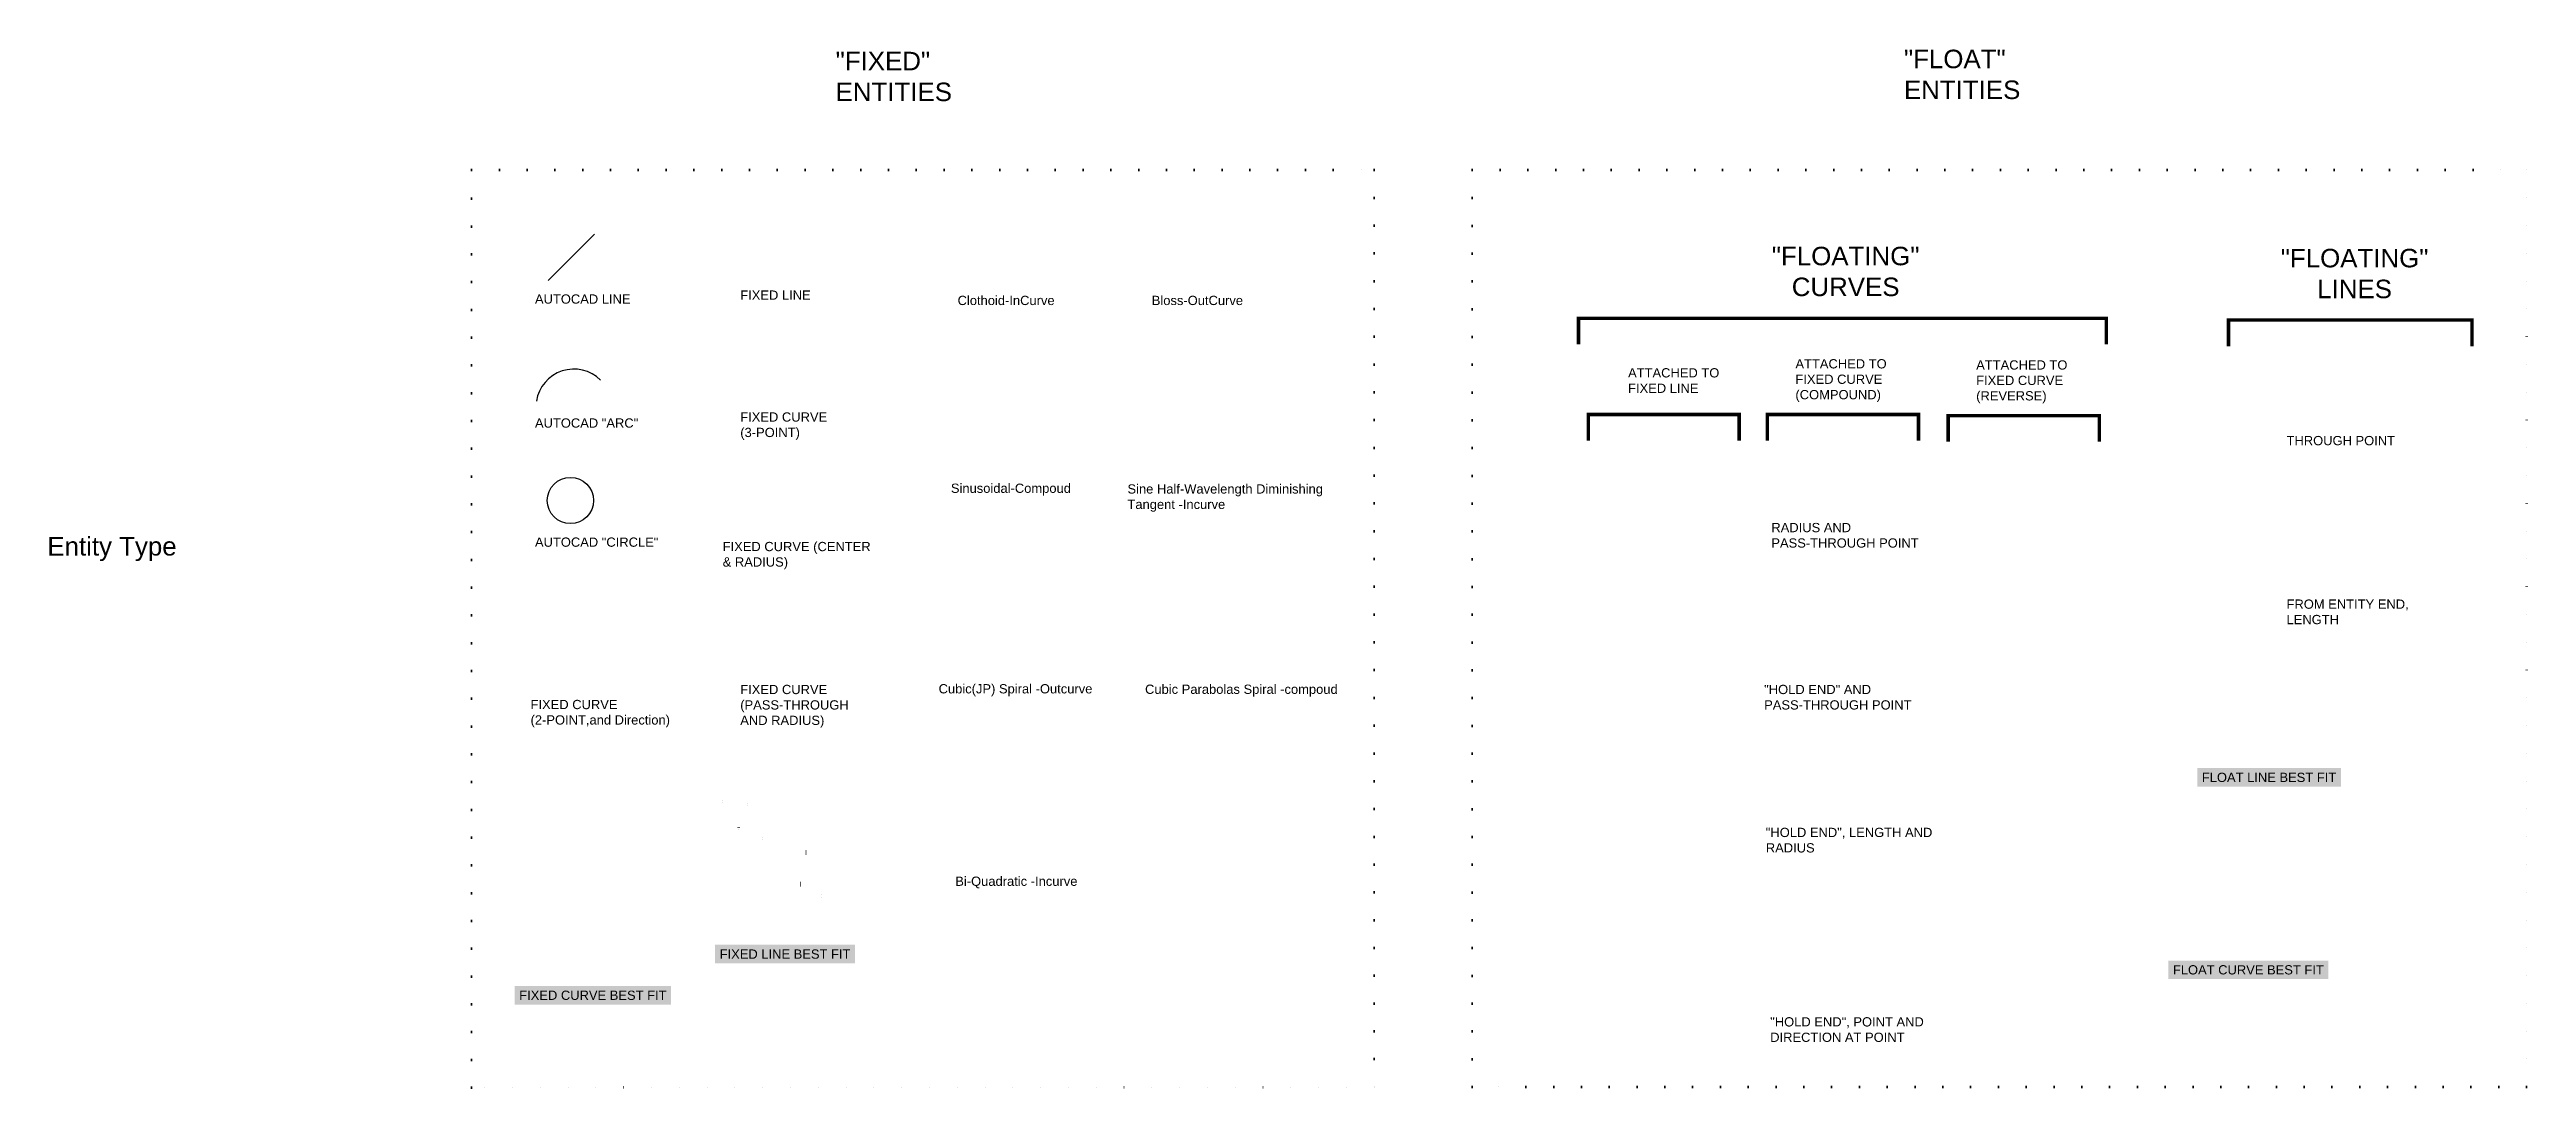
# Model space of a CAD drawing. Header units: feet. Extents: x 1000000 to 1072394, y 992134 to 1026925.
# Drawn here: x 1009131 to 1019833, y 1022437 to 1026925 of the extents above; entities that cross this region are included whole.
import ezdxf

# ---------------------------------------------------------------- set-up
doc = ezdxf.new("R2010")
doc.units = ezdxf.units.FT
doc.header["$LTSCALE"] = 40
doc.header["$MEASUREMENT"] = 0
doc.header["$PDMODE"] = 3
doc.header["$PDSIZE"] = 5
doc.linetypes.add('ACAD_ISO07W100', pattern=[3, 0, -3])
doc.styles.get("Standard").update_dxf_attribs({"font": 'arial.ttf'})

msp = doc.modelspace()

# ---------------------------------------------------------------- texts
for s, insert, char_height, width, attachment_point in [('"FIXED" ENTITIES', (1012527, 1026915), 80, 592.95, 1), ('{\\fArial CE|b0|i0|c238|p34;"}FLOAT{\\fArial CE|b0|i0|c238|p34;" ENTITIES}', (1017143, 1026924), 80, 592.95, 1), ('"FLOATING" CURVES', (1016891, 1026072), 80, 814.79, 2), ('"FLOATING" LINES', (1019090, 1026063), 80, 814.79, 2), ('AUTOCAD LINE', (1011228, 1025866), 40, 465.43, 1), ('FIXED LINE', (1012115, 1025883), 40, 465.43, 1), ('{\\fArial CE|b0|i0|c238|p34;Clothoid}-InCurve', (1013054, 1025860), 40, 1033, 1), ('{\\fArial CE|b0|i0|c238|p34;Bloss}-OutCurve', (1013893, 1025860), 40, 1033, 1), ('ATTACHED TO FIXED CURVE (COMPOUND)', (1016674, 1025586), 40, 491.09, 1), ('ATTACHED TO FIXED CURVE (REVERSE)', (1017455, 1025581), 40, 491.09, 1), ('ATTACHED TO FIXED LINE', (1015951, 1025547), 40, 491.09, 1), ('FIXED CURVE (3-POINT)', (1012115, 1025356), 40, 465.43, 1), ('AUTOCAD "ARC"', (1011228, 1025330), 40, 614.42, 1), ('THROUGH POINT', (1018796, 1025254), 40, 725.84, 1), ('{\\fArial CE|b0|i0|c238|p34;Sinusoidal-}Compoud', (1013025, 1025048), 40, 1033, 1), ('{\\fArial CE|b0|i0|c238|p34;Sine Half-Wavelength Diminishing Tangent -}Incurve', (1013788, 1025045), 40, 1033, 1), ('{\\fArial CE|b0|i0|c238|p34;Entity Type}', (1009121, 1024817), 80, 695.55, 1), ('AUTOCAD "CIRCLE"', (1011228, 1024815), 40, 662.07, 1), ('RADIUS AND PASS-THROUGH POINT', (1016570, 1024878), 40, 725.84, 1), ('FIXED CURVE (CENTER & RADIUS)', (1012039, 1024796), 40, 641.16, 1), ('FROM ENTITY END, LENGTH', (1018796, 1024547), 40, 725.84, 1), ('FIXED CURVE (PASS-THROUGH AND RADIUS)', (1012115, 1024178), 40, 546.17, 1), ('{\\fArial CE|b0|i0|c238|p34;Cubic}(JP){\\fArial CE|b0|i0|c238|p34; Spiral -Outcurve}', (1012972, 1024181), 40, 1033, 1), ('{\\fArial CE|b0|i0|c238|p34;Cubic Parabolas Spiral -}compoud', (1013864, 1024179), 40, 1033, 1), ('"HOLD END" AND PASS-THROUGH POINT', (1016539, 1024178), 40, 725.84, 1), ('{\\fArial CE|b0|i0|c238|p34;FIXED CURVE (}2{\\fArial CE|b0|i0|c238|p34;-POINT},and Direction{\\fArial CE|b0|i0|c238|p34;)}', (1011209, 1024113), 40, 650.31, 1), ('"HOLD END", LENGTH AND RADIUS', (1016546, 1023560), 40, 725.84, 1), ('{\\fArial CE|b0|i0|c238|p34;Bi-Quadratic} {\\fArial CE|b0|i0|c238|p34;-}Incurve', (1013044, 1023349), 40, 1033, 1), ('"HOLD END", POINT AND DIRECTION AT POINT', (1016565, 1022741), 40, 838.98, 1)]:
    msp.add_mtext(s, dxfattribs=dict(insert=insert, char_height=char_height, width=width, attachment_point=attachment_point))
at = {"char_height": 40, "attachment_point": 1, "bg_fill": 1, "box_fill_scale": 1.5, "bg_fill_color": 5, "bg_fill_transparency": 0}
for s, insert in [('FLOAT{\\fArial CE|b0|i0|c238|p34; LINE BEST FIT}', (1018430, 1023798)), ('{\\fArial CE|b0|i0|c238|p34;FIXED LINE BEST FIT}', (1012026, 1023034)), ('{\\fArial CE|b0|i0|c238|p34;FLOAT }CURVE{\\fArial CE|b0|i0|c238|p34; BEST FIT}', (1018305, 1022966)), ('{\\fArial CE|b0|i0|c238|p34;FIXED }CURVE{\\fArial CE|b0|i0|c238|p34; BEST FIT}', (1011160, 1022856))]:
    msp.add_mtext(s, dxfattribs=dict(at, insert=insert))

# ---------------------------------------------------------------- linework, layer by layer
msp.add_line((1011285, 1025926), (1011485, 1026126))
at = {"linetype": 'ACAD_ISO07W100', "lineweight": 100}
for points in [[(1010954, 1026404), (1014854, 1026404), (1014854, 1022437), (1010954, 1022437)], [(1015278, 1026404), (1019833, 1026404), (1019833, 1022440), (1015278, 1022440)]]:
    msp.add_lwpolyline(points, close=True, dxfattribs=at)
at = {"const_width": 15}
for points in [[(1018017, 1025650), (1018017, 1025763), (1015737, 1025763), (1015737, 1025650)], [(1019597, 1025641), (1019597, 1025755), (1018545, 1025755), (1018545, 1025641)], [(1016431, 1025234), (1016431, 1025347), (1015779, 1025347), (1015779, 1025234)], [(1017206, 1025234), (1017206, 1025347), (1016553, 1025347), (1016553, 1025234)], [(1017987, 1025229), (1017987, 1025342), (1017334, 1025342), (1017334, 1025229)]]:
    msp.add_lwpolyline(points, dxfattribs=at)
msp.add_circle((1011381, 1024975), 100)
msp.add_arc((1011396, 1025379), 164, 45.3433, 170.8183)
at = {"linetype": 'ACAD_ISO07W100', "lineweight": 100}
for p in [(1012042, 1023674), (1012151, 1023662), (1012113, 1023557), (1012217, 1023515), (1012404, 1023454), (1012381, 1023317), (1012469, 1023265)]:
    msp.add_point(p, dxfattribs=at)

msp.set_redraw_order([(e.dxf.handle, doc.entitydb.next_handle()) for e in msp.query("TEXT MTEXT ATTDEF DIMENSION ARC_DIMENSION")])  # texts and dimensions are drawn at this point

doc.saveas('drawing.dxf')
